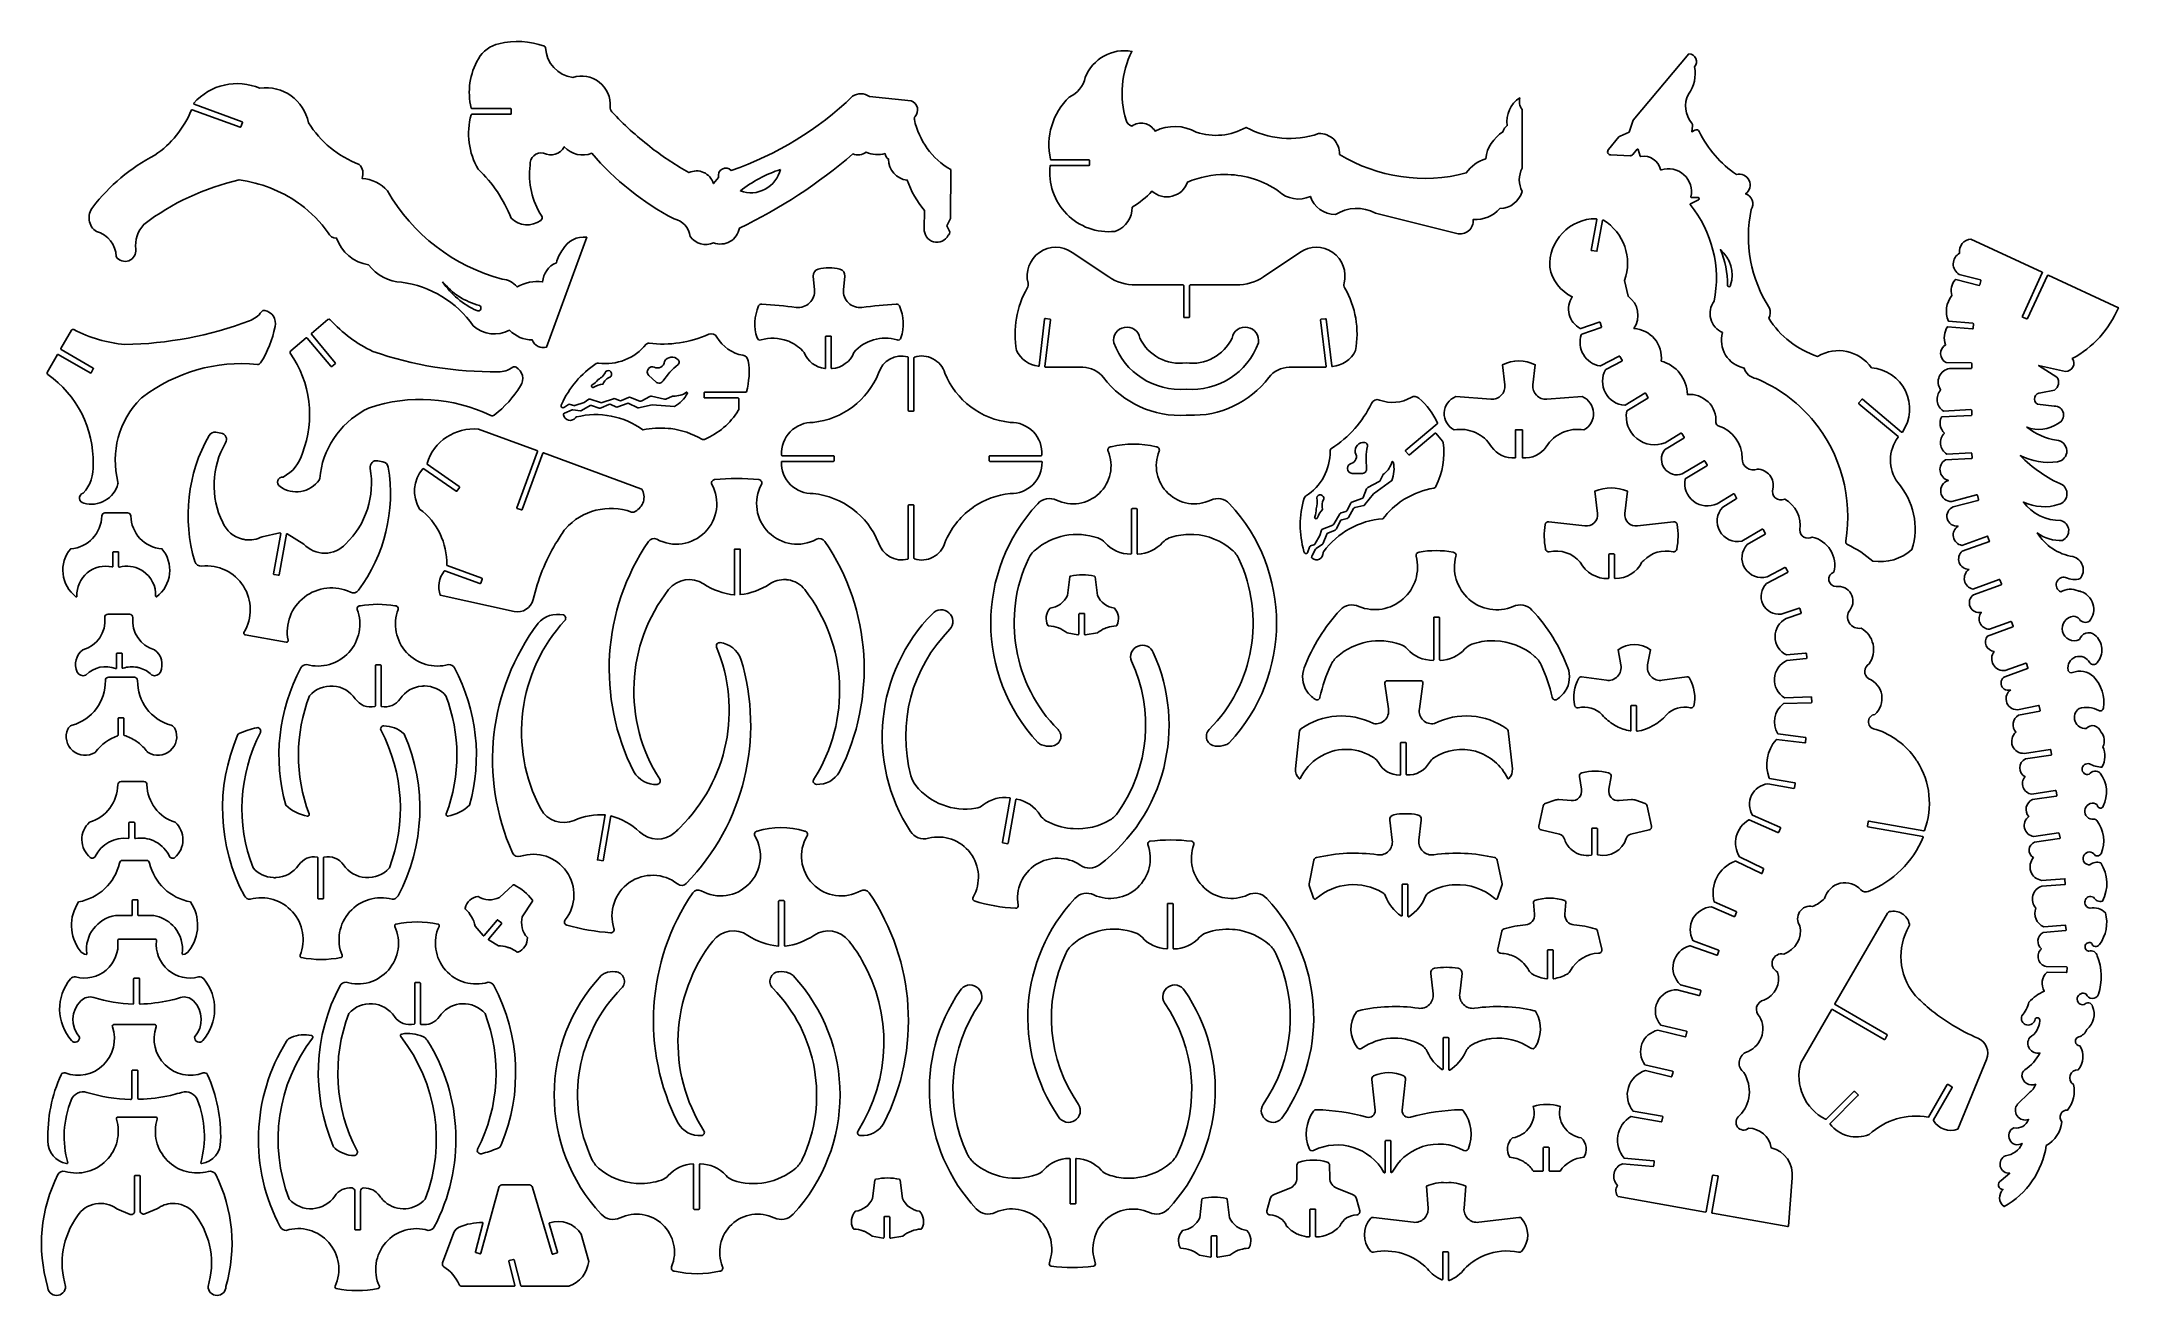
# Model space of a CAD drawing. Extents: x 0 to 1103, y 0 to 666.
import ezdxf

# ---------------------------------------------------------------- set-up
doc = ezdxf.new("R2010")
doc.units = 0
doc.layers.add('DEFAULT_LAYER', color=1, linetype='CONTINUOUS')
doc.layers.add('WHITE', color=1, linetype='CONTINUOUS')

msp = doc.modelspace()

# ---------------------------------------------------------------- linework, layer by layer
at = {"layer": 'DEFAULT_LAYER'}
msp.add_lwpolyline([(1045.7, 321.7, -0.131945), (1043.8, 321.6, -0.207851), (1041.2, 323.2, -0.207851), (1040.7, 326.3, -0.207851), (1042.6, 328.7), (1054.7, 333, 0.414213), (1054.9, 333.5), (1054.1, 335.7, 0.414213), (1053.7, 335.9), (1042.8, 332, -0.298768), (1036.5, 335.1, -0.298768), (1036.9, 342.1, -0.270168), (1032.7, 345.2, -0.270168), (1033.4, 350.3), (1046.8, 355.2, 0.414214), (1047, 355.6), (1046.2, 357.8, 0.414214), (1045.8, 358), (1034.5, 353.9, -0.287446), (1029.5, 357.1, -0.287446), (1030.1, 362.9, -0.356187), (1024.2, 365.8, -0.356187), (1025.9, 372.2), (1040.6, 377.5, 0.414213), (1040.8, 378), (1040, 380.2, 0.414213), (1039.6, 380.4), (1025.6, 375.3, -0.297871), (1021.2, 379.8, -0.297871), (1023.5, 385.7, -0.311865), (1018.4, 389.3, -0.311865), (1020, 395.4), (1034.4, 400.5), (1033.4, 403.4), (1019.8, 398.5, -0.312669), (1015.3, 402.9, -0.312669), (1017.8, 408.7, -0.378365), (1012, 412.7, -0.378365), (1015.2, 418.9), (1028.3, 422.4, 0.414213), (1028.6, 422.8), (1028, 425.1, 0.414213), (1027.6, 425.3), (1014.4, 421.8, -0.374098), (1008.6, 426.6, -0.374098), (1012.6, 433, -0.301881), (1008.2, 438, -0.301881), (1011.1, 443.9), (1024.8, 444.6, 0.414213), (1025.2, 444.9), (1025.1, 447.2, 0.414213), (1024.7, 447.6), (1011.8, 447, -0.234955), (1008.4, 452.2, -0.234955), (1010.5, 458.1, -0.320481), (1008.9, 466.6, -0.276984), (1009.2, 466.8), (1024.7, 467.5, 0.414214), (1025.1, 467.9), (1025, 470.2, 0.414214), (1024.6, 470.6), (1010, 469.8, -0.218415), (1006.7, 475.1, -0.218415), (1008.5, 481.1, -0.258316), (1007.8, 488.2, -0.258316), (1013.3, 492.5), (1024.7, 492.5, 0.414214), (1025, 492.8), (1025, 495.1, 0.414213), (1024.7, 495.5), (1011.4, 495.6, -0.273219), (1008.5, 500.2, -0.273219), (1011.1, 505, -0.225791), (1012.1, 514.6), (1025.4, 513.5, 0.414213), (1025.7, 513.8), (1025.9, 516.1, 0.414213), (1025.6, 516.5), (1012.6, 517.6, -0.275385), (1014.5, 531.2, -0.253604), (1016.2, 539.6, -0.287261), (1016.6, 539.7), (1028.9, 536.6, 0.414213), (1029.3, 536.9), (1029.9, 539.1, 0.414213), (1029.7, 539.5), (1018.4, 542.4, -0.267295), (1015.2, 548.1, -0.267295), (1018.6, 553.7, -0.210846), (1019.9, 558.8, -0.210846), (1024.6, 561.2), (1062.4, 543.6, -0.414214), (1062.5, 543.2), (1051.9, 520.3, 0.414213), (1052, 519.8), (1054.2, 518.9, 0.414214), (1054.6, 519), (1065.3, 541.9, -0.414214), (1065.7, 542.1), (1102.9, 524.7, -0.172535), (1078.4, 497.7, -0.289471), (1078.8, 493.2, -0.289471), (1074.8, 490.9), (1060.5, 494.1), (1070.2, 487.9, -0.210416), (1071.1, 484.2, -0.210416), (1068.9, 481), (1061.7, 479.6, 0.330413), (1058.5, 477.2, 0.330413), (1059.9, 473.5), (1068.8, 472.5, -0.366468), (1073.7, 468.7, -0.366468), (1070.9, 463.3, -0.24855), (1054.2, 461.3, 0.121357), (1070.1, 454.3, -0.388161), (1075.5, 448.8, -0.388161), (1070.6, 442.9, -0.153389), (1050.8, 446.2, 0.099169), (1073.3, 430.6, -0.279177), (1075.5, 424.8, -0.279177), (1071.4, 420.3, -0.195905), (1052.5, 421.5, 0.242532), (1072.4, 411.7, -0.310948), (1076.5, 406.7, -0.310948), (1073.2, 401.1, -0.174883), (1059.8, 405.1, 0.21519), (1078.8, 392.5, -0.255653), (1083.9, 387.7, -0.255653), (1082.6, 380.8, -0.211111), (1074.9, 381.5, 0.384862), (1070.1, 378.8, 0.384862), (1072.3, 373.8, -0.238418), (1081.5, 374.3), (1081.7, 374.3), (1081.8, 374.2), (1082, 374.2), (1082.2, 374.2), (1082.5, 374.1), (1082.7, 374.1), (1082.8, 374, -0.253331), (1089.4, 367.4, -0.253331), (1087.5, 358.3, -0.203973), (1084.7, 357.6, -0.203973), (1082.2, 359.2, 0.272999), (1079.1, 360.8, 0.220726), (1074.3, 358.1, 0.220726), (1073.3, 352.7, 0.220726), (1076.7, 348.5, 0.220726), (1082.2, 348.4, -0.241168), (1085.6, 351.8, -0.241168), (1090.3, 351, -0.201812), (1094.1, 343.8, -0.201812), (1091.6, 336.1, -0.216911), (1089.7, 335.2, -0.216911), (1087.7, 336.1, 0.378262), (1080.2, 339.2, 0.378262), (1076.2, 332.2, 0.221316), (1077.1, 331, 0.221316), (1078.5, 330.9, -0.286581), (1089.7, 328.8, -0.2294), (1095, 312.1, -0.243155), (1094.1, 310.8, -0.243155), (1092.5, 310.8, 0.198673), (1082, 311.8, 0.337608), (1079.9, 305, 0.337608), (1085.8, 301.2, -0.272257), (1090.2, 302.6, -0.272257), (1093.6, 299.4, -0.301798), (1094.7, 291.5, -0.240923), (1094.2, 280.7, -0.123462), (1087.5, 282.4, 0.241608), (1084.9, 282, 0.241608), (1083.6, 279.7, 0.241608), (1084.8, 277.3, 0.241608), (1087.4, 276.9, -0.210146), (1090.2, 278.5, -0.210146), (1093.3, 277.5, -0.274501), (1094.9, 259.9, -0.314429), (1093.3, 258.9, -0.314429), (1091.8, 260.1, 0.232246), (1090.8, 261.2, 0.231263), (1087.1, 260.9, 0.231263), (1085.1, 257.7, 0.231263), (1086.3, 254.2, 0.231263), (1089.8, 253, -0.266591), (1091.4, 252.4, -0.271118), (1093.7, 234.7, -0.28618), (1091.8, 233.5, -0.28618), (1089.8, 234.7, 0.253349), (1086.7, 235.5, 0.253349), (1084.3, 233.3, 0.253349), (1084.8, 230.1, 0.253349), (1087.8, 228.8, -0.269541), (1093.5, 229.8, -0.269727), (1094.5, 209.5, -0.347463), (1089.6, 211.6, 0.224056), (1086.9, 211.7, 0.224056), (1085.2, 209.7, 0.224056), (1085.6, 207.1, 0.224056), (1087.9, 205.7, -0.261953), (1096, 203.3, -0.23216), (1092.8, 186.4, -0.310562), (1090.5, 185.4, -0.310562), (1088.8, 187.1, 0.225104), (1086.8, 187.4, 0.225104), (1085.3, 186.1, 0.225104), (1085.5, 184.1, 0.225104), (1087.1, 182.9, -0.212411), (1090, 182.7, -0.212411), (1091.7, 180.4, -0.170534), (1092.3, 160, -0.317791), (1089, 157.8, -0.317791), (1085.8, 160.1, 0.251617), (1082.9, 160.3, 0.251617), (1081.1, 158.1, 0.251617), (1081.9, 155.3, 0.251617), (1084.8, 154.5, -0.288896), (1087.2, 155.5, -0.288896), (1089.2, 153.6, -0.324985), (1086.2, 141.3, -0.229392), (1081.9, 137.4, 0.374248), (1080.1, 134.8, 0.374248), (1082.5, 132.6, -0.322638), (1081.6, 119.9, 0.345217), (1077.3, 117, 0.345217), (1079, 112.1, -0.246371), (1075.9, 98.5, 0.30449), (1072.3, 96.4, 0.30449), (1072.9, 92.2, -0.237402), (1064.6, 79.6, -0.23057), (1042.2, 47.2, -0.226169), (1039.8, 51.7, -0.226169), (1041.7, 56.3, -0.368), (1039.2, 58.2, -0.368), (1040.7, 61), (1045.2, 64.9, -0.362462), (1040.2, 68.6, -0.362462), (1042.9, 74.2, 0.27031), (1051.8, 80.8, -0.206526), (1048.1, 80.2, -0.206526), (1045.2, 82.6, -0.206526), (1044.9, 86.3, -0.206526), (1047.4, 89.1, 0.372698), (1055.2, 93.5, -0.339893), (1049.1, 95.4, -0.339893), (1049.4, 101.7), (1055.5, 107.7, 0.173813), (1059, 112.2, -0.238052), (1054.2, 112.6, -0.238052), (1051.7, 116.7, -0.267751), (1053.2, 119.8, 0.123784), (1061.2, 128.8, -0.308254), (1055.7, 131.1, -0.308254), (1055.8, 137.1, 0.261134), (1061.1, 145.9, 0.404573), (1060.3, 147.5, 0.404573), (1058.7, 146.8, -0.213561), (1057.1, 144.3, -0.213561), (1054.2, 143.7, -0.213561), (1051.8, 145.6, -0.213561), (1051.6, 148.6, 0.127697), (1055.4, 155.9, -0.099667), (1063.5, 161.6, -0.341503), (1065, 171.8), (1075.3, 171.5, 0.414214), (1075.6, 171.8), (1075.7, 174.2, 0.414213), (1075.4, 174.5), (1064.5, 174.8, -0.282789), (1060.4, 178.7, -0.282789), (1062, 184.1, -0.23516), (1060.2, 188.7, -0.23516), (1062.9, 192.9), (1074.8, 193.8, 0.414214), (1075.1, 194.2), (1074.9, 196.5, 0.414214), (1074.6, 196.8), (1063.3, 195.9, -0.412354), (1059.1, 205.8, -0.25238), (1057.5, 212.5, -0.25238), (1062.3, 217.5), (1074.7, 218.4), (1074.5, 221.4), (1062.1, 220.5, -0.27389), (1056.4, 225.3, -0.27389), (1057.8, 232.6, -0.29279), (1055.5, 236.9, -0.29279), (1058.4, 240.8), (1071.6, 242.7, 0.414213), (1071.9, 243.1), (1071.5, 245.4, 0.414213), (1071.1, 245.7), (1058, 243.8, -0.299785), (1053.1, 248.2, -0.299785), (1055.3, 254.4, -0.238345), (1054, 259.4, -0.238345), (1057.3, 263.4), (1069.9, 265.3, 0.414213), (1070.2, 265.7), (1069.8, 268, 0.414214), (1069.4, 268.3), (1056.9, 266.4, -0.287102), (1052.3, 269.9, -0.287102), (1053.4, 275.5, -0.286592), (1050.5, 280.3, -0.286592), (1053.5, 285), (1067.1, 287, 0.414214), (1067.4, 287.4), (1067.1, 289.7, 0.414213), (1066.7, 290), (1053, 288, -0.324803), (1046.7, 291.9, -0.324803), (1048.5, 299.2, -0.218508), (1047.1, 304, -0.218508), (1049.8, 308.3), (1061.1, 310.4, 0.414214), (1061.3, 310.8), (1060.9, 313.1, 0.414214), (1060.5, 313.4), (1049.3, 311.2, -0.363538), (1043.4, 315.7, -0.309062), (1045.7, 321.7)], format="xyb", close=True, dxfattribs=at)
at = {"layer": 'WHITE'}
for points in [[(324.2, 609.4, 0.035068), (343.8, 596.5, -0.22179), (351.6, 596.6, -0.22179), (356.8, 590.7), (359.5, 593.9, -0.334085), (361.5, 598.4, -0.334085), (366.3, 597.7, 0.110758), (430.7, 637.1, -0.31038), (439.6, 636.9), (461.8, 634.7, -0.248908), (465.1, 631, -0.248908), (463.9, 626.3, 0.241856), (463.5, 624.7, 0.209992), (482.8, 598.1), (482.7, 572.1), (480.8, 568.2), (482.1, 565.4, -0.378399), (481.5, 563.2, -0.35905), (473.7, 559.7, -0.35905), (468.8, 566.8), (468.9, 576.4, -0.094867), (459.7, 592.5, -0.389043), (449.8, 603.7, -0.261477), (448, 606.6, -0.157638), (437.9, 607.3, -0.236299), (430.9, 606.4, -0.065183), (370.6, 567, -0.221701), (365.6, 559.9, -0.221701), (356.9, 559.2, -0.351512), (344.5, 562.5, 0.322138), (335.9, 571.9, -0.094902), (292.2, 606.8, -0.313897), (277.6, 610.2, -0.399582), (266.6, 606.8, 0.238781), (261.4, 605.5, 0.238781), (259.4, 600.5, 0.174421), (265.6, 573.4, -0.397346), (265.1, 571.1, -0.366577), (249.4, 572.3, 0.107684), (231.9, 598.3, -0.200534), (228.1, 627.2, -0.338347), (228.5, 627.5), (249.1, 627.5, 0.414214), (249.4, 627.8), (249.4, 630.2, 0.414214), (249.1, 630.5), (228.6, 630.5, -0.343893), (228.2, 630.8, -0.197698), (232, 657, -0.203787), (242.9, 665, -0.146534), (267.1, 663.6, -0.304725), (267.7, 662.8, 0.36783), (282.1, 647.1, -0.249295), (296.2, 644.6, -0.249295), (302, 631.4, 0.207303), (302.9, 628.8, 0.040817), (323.1, 610.3), (324.2, 609.4)], [(628.7, 595.5, 0.101859), (608.6, 591.5, -0.25514), (600.5, 584, -0.25514), (589.7, 586.7, -0.079643), (579.1, 578.1, -0.313027), (570.8, 565.5, -0.070104), (569.9, 565.3, -0.229401), (544.4, 574.5, -0.229401), (535.7, 600.3), (556.1, 600.3, 0.414213), (556.5, 600.6), (556.5, 603, 0.414214), (556.1, 603.3), (536.2, 603.3, -0.352129), (535.8, 603.6, -0.259919), (545.7, 636.6, 0.245095), (554.3, 647.1, -0.35953), (579, 660.9, 0.193802), (576, 624.4, 0.289639), (579, 621.2, -0.207918), (585.7, 622.6, -0.207918), (591.3, 618.6, -0.245302), (613.2, 618, 0.212348), (639.7, 620.5, 0.209223), (678.2, 617.2, -0.210383), (686.2, 614.2, -0.210383), (689.2, 606.2, 0.204299), (756.6, 596.3, -0.167954), (766.9, 603.9, -0.227687), (776.1, 618.1, -0.212122), (778.4, 621.5, -0.301473), (785, 636.2, 0.219422), (786.2, 630.1), (786.2, 598.9, 0.229789), (786.2, 586.5, -0.331499), (774.5, 577.4, -0.229553), (760.3, 571.6, -0.243967), (757.8, 565.6, -0.243967), (751.5, 564.2), (708.4, 575, 0.272818), (687.1, 574.2, -0.320269), (673.8, 583.9, -0.309199), (656.9, 586.7, 0.142109), (630, 595.5), (629.3, 595.5), (628.7, 595.5)], [(939.9, 465.9, 0.115486), (910.6, 487.1, -0.285509), (904.1, 492.7, -0.20899), (894.3, 499.6, -0.20899), (892.7, 511.5, -0.227586), (886.4, 518.8, -0.227586), (888.2, 528.2, 0.224981), (875.5, 579.5, -0.231002), (875.5, 579.8, -0.231002), (875.6, 580), (879.9, 582, 0.307222), (880.2, 582.7, 0.307222), (879.7, 583.3), (876.2, 583.3, -0.228302), (876, 583.4, -0.228302), (875.9, 583.7, 0.270273), (872.2, 595.4, 0.270273), (860.2, 597.9, -0.211297), (859.9, 597.9, -0.211297), (859.7, 598.1, 0.396266), (849.3, 605.1, -0.376508), (849, 605.3), (847.9, 608.7, 0.275098), (847.7, 609, 0.275098), (847.3, 608.9), (845, 606.1, -0.232506), (843.6, 605.5), (833.3, 605.9, -0.285904), (831.8, 606.9, -0.285904), (832.1, 608.7), (837.7, 615.5, -0.116325), (838.4, 615.9), (843.1, 618), (845.2, 624.4), (874.8, 659.6, -0.291734), (878.5, 657.1, -0.291734), (877.8, 652.7, -0.211468), (874.6, 638.2, 0.301594), (876.4, 622.7, -0.218708), (876.8, 621.3), (876.3, 618.2), (878, 619.1, -0.413), (880.3, 618.3, 0.131413), (900.1, 595.5, -0.363972), (906.8, 592.4, -0.363972), (904.9, 585.3, -0.228643), (908.4, 581.8, -0.228643), (907.9, 576.9, 0.196282), (917.6, 524.5, -0.228684), (917.2, 519.2, 0.176384), (943.2, 498.9, -0.392376), (971.8, 492.8, -0.26477), (989.8, 480.5, -0.26477), (988.3, 458.7, -0.213657), (988.1, 458.6, -0.213657), (987.8, 458.7), (967.1, 476.1, 0.414214), (966.6, 476), (965.1, 474.2, 0.414213), (965.1, 473.7), (985.9, 456.3, -0.397154), (985.9, 455.9, 0.326894), (985.7, 431.9, -0.261637), (993.3, 396.2, -0.220266), (972.5, 390.1, 0.068871), (959, 398.9, -0.33494), (958.1, 400.8, 0.219015), (940.8, 464.8), (939.9, 465.9)], [(136.4, 580.3, 0.122467), (105, 592.6, 0.106576), (54.3, 569, 0.209552), (50, 555.8, -0.348626), (46.4, 549.7, -0.348626), (39.6, 551.9, 0.335833), (29.2, 565.2, -0.215144), (25.3, 571.2, -0.215144), (27.2, 578.1, -0.112196), (60.2, 605.8, 0.146509), (79.6, 629.8, -0.402619), (80, 629.9), (105.5, 620.7, 0.414212), (105.9, 620.9), (106.7, 623.1, 0.414214), (106.5, 623.5), (81, 632.8, -0.248235), (80.8, 633, -0.248235), (80.8, 633.4, -0.322173), (116, 641.3, -0.402181), (141.7, 623, 0.164532), (168.7, 600.9, -0.297721), (170.2, 593.4, -0.202516), (183.7, 586.8, 0.200075), (244.7, 539.9, -0.202155), (252.5, 535.8, -0.168805), (266.1, 538.4, -0.290936), (273.4, 548.6, -0.092842), (276.8, 555.7, -0.302265), (289.5, 562.2), (268.2, 503.8, -0.391308), (260.6, 507.6, -0.203158), (248.5, 512.8, -0.318334), (229.3, 515.1, 0.207732), (191.2, 538.3, -0.222514), (173.7, 547.5, -0.278336), (156.7, 561.7, -0.326763), (152.3, 564.6, 0.075443), (137.5, 579.5), (136.4, 580.3)], [(392.4, 598.2, 0.087136), (371.1, 586.8, 0.216196), (384.3, 587.7, 0.216196), (392.4, 598.2)], [(996, 283.8, -0.236698), (999.9, 247, -0.360998), (999.5, 246.8), (970.4, 252, 0.414213), (970, 251.7), (969.6, 249.4, 0.414213), (969.9, 249), (999, 243.9, -0.227837), (999.2, 243.7, -0.227837), (999.2, 243.4, -0.201088), (970.1, 214.6, -0.314274), (966.2, 215.5, 0.274008), (955.2, 219, 0.274008), (946.9, 210.9, -0.083865), (940.5, 206.6, 0.31197), (933.6, 203.8, 0.31197), (933.8, 196.4, -0.379985), (925.2, 181.4, 0.380057), (919.3, 178.1, 0.380057), (921.9, 171.8, -0.38938), (914.7, 156.9, 0.285524), (910.8, 153.3, 0.285524), (912.4, 148.2, -0.227841), (913.2, 136.8, -0.227841), (904.9, 129.1, 0.256997), (901.5, 124, 0.256997), (904, 118.4, -0.350239), (901.6, 95.4, 0.203342), (899.9, 92.6, 0.203342), (900.7, 89.5, 0.203342), (903.4, 87.9, 0.203342), (906.5, 88.8, -0.37512), (918.5, 78.5, -0.375227), (929.7, 62.5), (927.7, 36.9, -0.211529), (927.6, 36.7, -0.211529), (927.3, 36.6), (887.3, 43.7, -0.414213), (887, 44.1), (890.4, 63.2, 0.414213), (890.1, 63.6), (887.8, 64, 0.414213), (887.4, 63.8), (884, 44.6, -0.414213), (883.6, 44.3), (837.2, 52.5, -0.324795), (836.9, 58.5, -0.254672), (835.1, 65, -0.254672), (839.6, 70), (855.8, 68.6, 0.414213), (856.2, 68.9), (856.4, 71.3, 0.414213), (856.1, 71.6), (840.4, 73, -0.222094), (837.1, 84.9, -0.222094), (844, 95.1), (860.1, 92.3, 0.414214), (860.5, 92.6), (860.9, 94.9, 0.414214), (860.6, 95.3), (845.2, 98, -0.252001), (842.7, 110.5, -0.252001), (851.8, 119.5), (865.4, 116.2, 0.414214), (865.8, 116.5), (866.4, 118.7, 0.414213), (866.1, 119.2), (851.5, 122.6, -0.257848), (849.9, 133.7, -0.257848), (858.4, 140.9), (872.8, 137.4, 0.414214), (873.2, 137.7), (873.8, 140, 0.414213), (873.5, 140.4), (859.9, 143.6, -0.297906), (858.1, 155.9, -0.297906), (868.6, 162.4), (880.1, 159.3, 0.414213), (880.6, 159.5), (881.2, 161.8, 0.414213), (880.9, 162.2), (870.3, 165.1, -0.271142), (866.7, 176.9, -0.271142), (875.3, 185.8, -0.158535), (875.5, 185.8), (889.6, 180.7, 0.414213), (890, 180.9), (890.8, 183.1, 0.414213), (890.6, 183.5), (877.2, 188.4, -0.182347), (877, 188.6, -0.257723), (877, 200.2, -0.257723), (886.9, 206.4), (898.7, 201.3, 0.414213), (899.2, 201.4), (900.1, 203.6, 0.414213), (899.9, 204), (888.3, 209.1, -0.39251), (899.4, 230.7, -0.203073), (899.7, 230.7), (913.3, 224.1, 0.213742), (913.6, 224.1, 0.213742), (913.8, 224.3), (914.5, 226.5, 0.381264), (914.4, 226.9), (901.7, 233.1, -0.202866), (900, 243.9, -0.202866), (906.6, 252.6, -0.237869), (906.9, 252.6), (922, 246, 0.414213), (922.5, 246.2), (923.4, 248.3, 0.414214), (923.2, 248.8), (908.6, 255.1, -0.255624), (908.1, 265.7, -0.255624), (916.7, 271.8), (930.5, 269.4, 0.414214), (930.9, 269.7), (931.3, 272, 0.414214), (931, 272.4), (917.7, 274.7, -0.265321), (917.5, 274.9, -0.277404), (921.1, 295.2, -0.247362), (921.4, 295.3), (936.4, 293.5, 0.414214), (936.8, 293.8), (937, 296.1, 0.414214), (936.7, 296.5), (922.2, 298.3, -0.232205), (922, 298.4, -0.377599), (924.9, 314.3, -0.158445), (925.1, 314.4), (939.8, 314.9, 0.414214), (940.1, 315.3), (940, 317.6, 0.414213), (939.7, 318), (925.8, 317.4, -0.146241), (925.6, 317.5, -0.27911), (920.2, 327.8, -0.27911), (926.9, 337.3), (937.1, 338.3, 0.414213), (937.4, 338.7), (937.2, 341, 0.414214), (936.8, 341.3), (926.6, 340.3, -0.281228), (920.6, 349.9, -0.281228), (926.4, 359.6), (934.2, 362.3, 0.414213), (934.4, 362.7), (933.7, 364.9, 0.414213), (933.3, 365.1), (923.8, 361.9, -0.317249), (914.1, 367.3, -0.317249), (916, 378.2), (927.2, 384.1, 0.414214), (927.3, 384.6), (926.2, 386.7, 0.414213), (925.8, 386.8), (916.3, 381.8, -0.336977), (904.5, 386.4, -0.336977), (905.8, 398.9), (915.3, 404.5, 0.414213), (915.4, 405), (914.2, 407, 0.414214), (913.8, 407.1), (902.9, 400.8, -0.330579), (891.2, 406, -0.330579), (892.8, 418.8), (900, 423.2, 0.414214), (900.1, 423.6), (899, 425.6, 0.414213), (898.5, 425.8), (889.8, 420.6, -0.28225), (877.3, 421.9, -0.28225), (872.8, 433.7, -0.213739), (872.9, 433.9), (884.4, 440.8, 0.414213), (884.5, 441.3), (883.3, 443.3, 0.414213), (882.9, 443.4), (871.3, 436.4, -0.324753), (861.9, 439.3, -0.324753), (861.8, 449.1, -0.102596), (861.9, 449.2), (872.2, 455.5, 0.414213), (872.3, 455.9), (871.1, 457.9, 0.414213), (870.6, 458), (862.3, 453, -0.272288), (847.1, 455.3, -0.272288), (841.8, 469.8, -0.213858), (841.9, 470), (853, 476.7, 0.414213), (853.1, 477.2), (851.9, 479.2, 0.414213), (851.4, 479.3), (841, 473, -0.152422), (840.8, 472.9, -0.259996), (830.5, 479.5, -0.259996), (830.6, 491.8, -0.142678), (830.7, 491.9), (839.2, 496.3, 0.414213), (839.3, 496.8), (838.2, 498.9, 0.414213), (837.8, 499), (827.8, 493.8, -0.16228), (827.6, 493.8, -0.22162), (818.8, 499.8, -0.22162), (817.7, 510.4, -0.229835), (817.9, 510.6), (828.2, 514.2, 0.414214), (828.4, 514.6), (827.7, 516.9, 0.414214), (827.2, 517.1), (817.4, 513.7, -0.20844), (817.1, 513.7, -0.213074), (811.3, 521.2, -0.213074), (812.9, 530.6, -0.245922), (800.9, 546.2, -0.206409), (807.7, 564.4, -0.206409), (825.5, 572, -0.221065), (825.8, 571.8, -0.221065), (825.9, 571.6), (823, 555.2), (826, 554.7), (828.9, 571, -0.248018), (829.1, 571.3, -0.248018), (829.4, 571.3, -0.355213), (840.7, 539.2), (842.5, 530.8, -0.410719), (845.6, 513.7, -0.205128), (856.6, 508.2, -0.205128), (860.1, 496.4, -0.334112), (874, 478.6, -0.219968), (885, 474.7, -0.219968), (889.2, 463.8, 0.346698), (890.4, 462, -0.329026), (903.1, 444.7, 0.252222), (905.6, 439.6, 0.252222), (911.2, 439, -0.226266), (917.8, 435.7, -0.226266), (919.4, 428.5, 0.303718), (920.7, 423.7, 0.303718), (925.7, 423.1, -0.313103), (933.7, 406.7, 0.274202), (935.9, 402.9, 0.274202), (940.3, 402.9, -0.204627), (950, 396, -0.204627), (951.8, 384.3, 0.365346), (949.2, 379.9, 0.365346), (953.1, 376.6, -0.303236), (960.9, 372.9, -0.303236), (960.4, 364.3, 0.313244), (960, 357.3, 0.313244), (966.3, 354.5, -0.208916), (972.6, 346, -0.208916), (970.6, 335.6, 0.26458), (968.2, 331.7, 0.26458), (970.3, 327.6, -0.258737), (977.2, 319.1, -0.258737), (973.6, 308.7, 0.398439), (970.2, 304.4, 0.398439), (974.3, 300.7, -0.163164), (995.2, 285), (995.6, 284.4), (996, 283.8)], [(607.8, 467.6, -0.250082), (563.9, 487.6, 0.232779), (553, 493.1), (533.2, 493.1, -0.213827), (532.9, 493.2, -0.213827), (532.8, 493.5), (535.8, 518.3, 0.414214), (535.4, 518.7), (533.1, 519, 0.414213), (532.7, 518.7), (529.8, 493.9, -0.415792), (529.4, 493.6, -0.257923), (517.8, 502, -0.177079), (523.5, 535.2, 0.195897), (523.9, 537.8, -0.313747), (529.9, 554.1, -0.313747), (547.3, 554.1), (566.7, 541.1, 0.148069), (581.1, 536.8), (606.2, 536.8, -0.414214), (606.6, 536.4), (606.6, 519.8, 0.414214), (606.9, 519.5), (609.3, 519.5, 0.414214), (609.6, 519.8), (609.6, 536.4, -0.414214), (610, 536.8), (634.5, 536.8, 0.148069), (648.9, 541.1), (668.3, 554.1, -0.313747), (685.7, 554.1, -0.313747), (691.7, 537.8, 0.195897), (692.1, 535.2, -0.177079), (697.8, 502, -0.269049), (685.5, 493.5, -0.403642), (685.2, 493.8), (682.2, 518.6, 0.414214), (681.9, 518.9), (679.5, 518.6, 0.414213), (679.2, 518.3), (682.2, 493.5, -0.213827), (682.1, 493.2, -0.213827), (681.8, 493.1), (662.6, 493.1, 0.232779), (651.7, 487.6, -0.242915), (609.2, 467.6), (608.8, 467.6), (608.5, 467.6), (608.1, 467.6), (608, 467.6), (607.8, 467.6)], [(895.3, 536.8, 0.207153), (895.5, 536.2, 0.207153), (896.1, 535.9, 0.207153), (896.8, 536.2, 0.207153), (897, 536.8, 0.292011), (891.6, 555.6, -0.105398), (895.3, 536.8)], [(396.1, 507.1, 0.163908), (382.1, 507.6, -0.406108), (380, 508.7, -0.185658), (380.8, 525.7, -0.318899), (382.5, 526.7, -0.01204), (400.8, 524.9, 0.227262), (407.9, 527.3, 0.227262), (410.5, 534.3), (409.8, 541.5, -0.368481), (412.4, 545.2, -0.126437), (424, 545.2, -0.368481), (426.6, 541.5), (425.9, 534.3, 0.227262), (428.5, 527.3, 0.227262), (435.6, 524.9, -0.01204), (453.9, 526.7, -0.3189), (455.6, 525.7, -0.185658), (456.4, 508.7, -0.406108), (454.3, 507.6, 0.295396), (431.4, 501, -0.289666), (419.8, 492.4, -0.208617), (419.5, 492.5, -0.208617), (419.4, 492.7), (419.4, 509.3, 0.414214), (419.1, 509.7), (416.7, 509.7, 0.414213), (416.4, 509.3), (416.4, 492.8, -0.214649), (416.3, 492.5, -0.214649), (416, 492.4, -0.27719), (405, 501, 0.109381), (397.4, 506.6), (396.8, 506.9), (396.1, 507.1)], [(213, 538.5, 0.158234), (232.6, 525.9, -0.414214), (233.2, 523.9, -0.414214), (231.2, 523.2, -0.141861), (213, 538.5)], [(52.6, 476.4, 0.264955), (40.6, 432.1, -0.129833), (40.6, 431.2, -0.41961), (22.4, 420.9, -0.35146), (20.1, 423.4, -0.35146), (22.1, 426.2, 0.212894), (27.4, 441.6, 0.250493), (3.3, 489.3, -0.388454), (3, 490.4), (8.4, 499.8, -0.414214), (8.9, 499.9), (25.9, 490.1, 0.414213), (26.4, 490.2), (27.5, 492.2, 0.414214), (27.4, 492.7), (10.4, 502.5, -0.414213), (10.3, 503), (15.9, 512.8, -0.401532), (17.1, 513.1, 0.097556), (44.2, 505.2, 0.086501), (110.4, 517.8, 0.15949), (116.8, 522.6, -0.28837), (118.5, 523.3, -0.210762), (123.1, 520.2, -0.210762), (124, 514.7, -0.093894), (116.3, 495.4, -0.282479), (114.6, 494.6, 0.190359), (53.7, 477.2), (53.4, 477), (53.1, 476.8), (52.9, 476.6), (52.7, 476.5), (52.6, 476.4)], [(171.7, 470.4, 0.249701), (147.7, 434, -0.129833), (147.4, 433.2, -0.41961), (126.7, 429.7, -0.35146), (125.5, 432.9, -0.35146), (128.3, 434.8, 0.212894), (138.5, 447.5, 0.250493), (132.1, 500.6, -0.388454), (132.3, 501.8), (140.6, 508.7, -0.414213), (141, 508.6), (153.7, 493.6, 0.414214), (154.2, 493.5), (155.9, 495, 0.414213), (156, 495.5), (143.4, 510.6, -0.414213), (143.4, 511.1), (152.1, 518.4, -0.401532), (153.3, 518.3, 0.097556), (176, 501.5, 0.086501), (242.5, 490.7, 0.15949), (250.2, 493.1, -0.28837), (252, 493.1, -0.210762), (255.4, 488.7, -0.210762), (254.3, 483.2, -0.093894), (240.4, 467.7, -0.282479), (238.6, 467.5, 0.194516), (174.1, 471.6, 0.006657), (173, 471), (172.3, 470.7), (171.7, 470.4)], [(332.7, 460.6, 0.07846), (319.4, 459.8, 0.220684), (284.1, 466.7, 0.172856), (283.6, 466.3, -0.296307), (279.9, 465, -0.296307), (277.2, 467.8, -0.356075), (277.7, 468.8), (281.7, 470.4, -0.127039), (282.1, 470.5), (286.3, 470, 0.154589), (286.8, 470.1), (291.4, 472.7, -0.204981), (292.1, 472.7), (296.2, 471.4, 0.184226), (297.1, 471.5), (301.3, 473.4, -0.225327), (302.4, 473.4), (305, 472, 0.212263), (306, 472), (311, 473.9, -0.212263), (311.9, 473.9), (316.3, 471.7, 0.168484), (317.1, 471.6), (324.2, 473.1), (336.1, 472.3, 0.159681), (343, 479.3, 0.342585), (342.9, 479.7, 0.342585), (342.5, 479.8, -0.163297), (335.6, 477.8, 0.105142), (335.1, 477.7), (331.5, 476.2, -0.149208), (330.8, 476.2), (324, 477.7, 0.180602), (323.1, 477.5), (318.8, 475.2, -0.220084), (317.8, 475.1), (312.7, 477.1, 0.200116), (311.7, 477.1), (307.9, 475.4, -0.209942), (307, 475.4), (304.6, 476.4, 0.186351), (303.7, 476.4), (297.7, 474.3, -0.164924), (296.9, 474.3), (291.3, 476.2, 0.231443), (290.6, 476.1), (288.1, 474.4), (283.2, 472.7, -0.18474), (282.6, 472.7), (280.7, 473.4, 0.24172), (279.9, 473.3), (277.7, 471.9, -0.414214), (276.2, 471.9, -0.414214), (276.2, 473.4, -0.141612), (294.6, 495.1, -0.181922), (295.8, 495.3, 0.260734), (321.1, 505.3, -0.257919), (322.6, 505.9, 0.137135), (354.3, 510.6, -0.38905), (358.7, 509.1, 0.229148), (372.5, 499.5, -0.32375), (375.3, 496.6, -0.107863), (374.3, 480, -0.336023), (374, 479.8), (352.1, 479.8, 0.414214), (351.8, 479.4), (351.8, 477.1, 0.414214), (352.1, 476.8), (369.9, 476.8, -0.414214), (370.3, 476.4), (370.3, 471.1, -0.139085), (370, 470.1, -0.155391), (352.1, 454.8, -0.237814), (350.6, 454.9, 0.102652), (334.1, 460.5), (333.4, 460.6), (332.7, 460.6)], [(583.3, 508.6, 0.325583), (607.8, 495.4, 0.325583), (632.2, 508.6, -0.414214), (640.5, 514.3, -0.414214), (646.2, 506.1, -0.339917), (607.8, 481.5, -0.339917), (569.4, 506.1, -0.414214), (575.1, 514.3, -0.414214), (583.3, 508.6)], [(325.4, 493.1, 0.336018), (322.4, 492.4), (322.3, 492.3, 0.407146), (322.5, 488.7), (326.2, 485.4, 0.218386), (328.3, 484.7, 0.218386), (330.1, 485.9, -0.077983), (338, 494.5, 0.211514), (338.6, 495.7, 0.211514), (338.1, 497.1, 0.233597), (334.2, 498.4, 0.233597), (330.8, 496.2, -0.244122), (328.9, 493.2, -0.244122), (325.4, 493.1)], [(493.9, 418.1, 0.139365), (479.7, 399.9, -0.201854), (473.4, 392.2, -0.201854), (463.6, 391.3, -0.325909), (463.3, 391.7), (463.3, 419.6, 0.414214), (463, 420), (460.6, 420, 0.414214), (460.3, 419.6), (460.3, 391.5, -0.340033), (460, 391.2, -0.405968), (444.5, 399.9, 0.276584), (409.8, 426, -0.207031), (397.8, 430.7, -0.207031), (392.9, 442.8, -0.406373), (393.3, 443.1), (420.5, 443.1, 0.414213), (420.9, 443.4), (420.9, 445.8, 0.414214), (420.5, 446.1), (393.3, 446.1, -0.395357), (393, 446.4, -0.211984), (397.6, 458.8, -0.211984), (409.8, 463.8, 0.276584), (444.5, 490, -0.405968), (460, 498.6, -0.340033), (460.3, 498.3), (460.3, 470.2, 0.414214), (460.6, 469.8), (463, 469.8, 0.414213), (463.3, 470.2), (463.3, 498.1, -0.325909), (463.6, 498.5, -0.201854), (473.4, 497.6, -0.201854), (479.7, 490, 0.276584), (514.4, 463.8, -0.211984), (526.7, 458.8, -0.211984), (531.2, 446.4, -0.395357), (530.9, 446.1), (503.7, 446.1, 0.414214), (503.3, 445.8), (503.3, 443.4, 0.414214), (503.7, 443.1), (530.9, 443.1, -0.406373), (531.3, 442.8, -0.207031), (526.4, 430.7, -0.207031), (514.4, 426, 0.123801), (495, 418.9), (494.5, 418.5), (493.9, 418.1)], [(750.1, 459.8, -0.287334), (744.9, 468.9, -0.287334), (751, 477.5), (769.7, 476.1, 0.223823), (775.2, 478.2, 0.223823), (777.1, 483.7), (775.9, 494.4, -0.245633), (793.2, 494.4), (792, 483.7, 0.223823), (793.9, 478.2, 0.223823), (799.4, 476.1), (818.2, 477.5, -0.287334), (824.2, 468.9, -0.287334), (819.1, 459.8, 0.309391), (799.1, 450.9, -0.273168), (786.4, 445), (786.4, 459.8), (782.7, 459.8), (782.7, 445, -0.273168), (770, 450.9, 0.309391), (750.1, 459.8)], [(292.4, 483.8, 0.414214), (292.2, 482.7, 0.414214), (293.3, 482.5, -0.104938), (298.1, 484.1, -0.217582), (302.1, 488, 0.414214), (302.3, 490.7, 0.414214), (299.7, 490.9, -0.169287), (295.6, 486.6, -0.115329), (292.4, 483.8)], [(723.1, 422.6, 0.086792), (712.3, 412.6, 0.220684), (680.8, 395.1, 0.172856), (680.6, 394.6, -0.296307), (678.6, 391.2, -0.296307), (674.8, 391.6, -0.356075), (674.5, 392.7), (676.5, 396.5, -0.127039), (676.8, 396.8), (680.3, 399.1, 0.154589), (680.6, 399.6), (682.5, 404.5, -0.204981), (683, 405), (687, 406.6, 0.184226), (687.6, 407.2), (689.7, 411.4, -0.225327), (690.5, 412), (693.3, 412.7, 0.212263), (694.1, 413.3), (696.7, 418, -0.212264), (697.5, 418.6), (702.2, 419.7, 0.168484), (702.8, 420.2), (707.3, 425.8), (717, 432.9, 0.159681), (717.8, 442.7, 0.342585), (717.4, 443, 0.342585), (717.1, 442.8, -0.163297), (713.1, 436.7, 0.105142), (712.7, 436.4), (710.9, 432.9, -0.149208), (710.4, 432.4), (704.3, 429.2, 0.180602), (703.7, 428.6), (701.9, 424, -0.220083), (701.2, 423.3), (695.9, 421.5, 0.200116), (695.3, 420.9), (693.4, 417.2, -0.209942), (692.7, 416.5), (690.2, 415.8, 0.186351), (689.5, 415.3), (686.2, 409.8, -0.164924), (685.7, 409.3), (680.2, 407.1, 0.231443), (679.7, 406.6), (678.8, 403.7), (676.2, 399.2, -0.18474), (675.7, 398.8), (673.8, 398.2, 0.24172), (673.3, 397.6), (672.5, 395.1, -0.414214), (671.4, 394.1, -0.414214), (670.4, 395.2, -0.141612), (670.5, 423.6, -0.181922), (671.3, 424.6, 0.260734), (684.3, 448.5, -0.257919), (685.1, 450, 0.137135), (706.3, 473.9, -0.38905), (710.6, 475.7, 0.229148), (727.4, 477.1, -0.32375), (731.4, 476.7, -0.107863), (741.3, 463.4, -0.336024), (741.2, 463), (724.5, 449, 0.414213), (724.4, 448.5), (725.9, 446.7, 0.414213), (726.4, 446.6), (740, 458.1, -0.414213), (740.5, 458), (744, 453.9, -0.139086), (744.3, 453.1, -0.155391), (740.5, 429.8, -0.237813), (739.3, 428.9, 0.094273), (724.3, 423.3), (723.7, 423), (723.1, 422.6)], [(108.2, 401.5, 0.153388), (117.1, 403.1), (126.6, 405.1, -0.248549), (126.9, 405, -0.248549), (127, 404.7), (123.2, 383.4, 0.414214), (123.5, 383), (125.8, 382.6, 0.414213), (126.2, 382.8), (130, 404.4, -0.248549), (130.2, 404.6, -0.248549), (130.5, 404.6), (139.3, 399.2, 0.210459), (150.4, 394.3, 0.210459), (161.5, 399.2, 0.250672), (174.5, 439.4, -0.245174), (175.5, 442.5, -0.245174), (178.5, 443.4), (181.3, 442.9, -0.317568), (184.1, 440.1, -0.204488), (168.3, 374.6, -0.359201), (164, 373.6, 0.283352), (139.6, 371, 0.283352), (130.9, 348.1, -0.246613), (130.7, 347.3, -0.246613), (129.9, 347.1), (108.1, 350.9, -0.246613), (107.5, 351.4, -0.246613), (107.5, 352.2, 0.283352), (107.2, 376.8, 0.283352), (85.1, 387.5, -0.359201), (81.4, 389.9, -0.204488), (89, 456.9, -0.317568), (92.6, 458.6), (95.3, 458.1, -0.245174), (97.9, 456.2, -0.245174), (97.7, 453, 0.250672), (96.2, 410.7, 0.244432), (106.8, 401.8), (107.2, 401.7), (107.5, 401.6), (107.9, 401.6), (108.2, 401.5)], [(273, 399.4, 0.076398), (261.1, 369.8, -0.410361), (250.9, 363.4), (211.7, 372, -0.249809), (213.8, 384.8, -0.32762), (214.2, 384.9), (232.8, 378.2, 0.414213), (233.2, 378.4), (234, 380.6, 0.414213), (233.8, 381), (215.4, 387.7, -0.322016), (215.2, 388, 0.242517), (200.8, 417.8, -0.328494), (202.5, 439.2, -0.383253), (203, 439.2), (220.1, 427.3, 0.414213), (220.6, 427.3), (221.9, 429.3, 0.414213), (221.8, 429.7), (204.8, 441.6, -0.325565), (204.7, 442, -0.356588), (232, 460.2), (263.1, 448.9, -0.414213), (263.3, 448.4), (252.4, 418.5, 0.414214), (252.6, 418.1), (254.8, 417.3, 0.414213), (255.3, 417.5), (266.2, 447.4, -0.415078), (266.6, 447.6), (318.2, 428.6, -0.203186), (319.2, 427.7, -0.203925), (319.3, 420.9, -0.203925), (314.5, 416.2, -0.182858), (313.3, 416.2, 0.305405), (278.2, 407.3, 0.0191), (273.8, 400.6), (273, 399.4)], [(608.9, 404.3, 0.075214), (598.9, 402.4, 0.127787), (595.3, 400, -0.204819), (582.1, 393.8, -0.20344), (581.9, 393.9, -0.20344), (581.8, 394.2), (581.8, 417.7, 0.414214), (581.4, 418), (579.1, 418, 0.414214), (578.8, 417.7), (578.8, 394.2, -0.414623), (578.4, 393.8, -0.213539), (564.7, 400, 0.127787), (561, 402.4, 0.268069), (527.6, 396, 0.105221), (524.1, 391.4, 0.314636), (539.8, 300.6, -0.293273), (541, 295.1, -0.293273), (536.5, 291.8, -0.102351), (531.1, 292.5, -0.12098), (529.1, 293.8, -0.393787), (529, 420.6, -0.327288), (539, 422.5, 0.310076), (561.7, 426.1, 0.310076), (566.4, 448.5, -0.250191), (566.6, 450.1, -0.250191), (568, 450.9, -0.115616), (591.9, 450.9, -0.250191), (593.3, 450.1, -0.250191), (593.5, 448.5, 0.310076), (598.3, 426.1, 0.310076), (620.9, 422.5, -0.327288), (630.9, 420.6, -0.393787), (630.9, 293.8, -0.12098), (628.8, 292.5, -0.102351), (623.4, 291.8, -0.293273), (618.9, 295.1, -0.293273), (620.1, 300.6, 0.314636), (635.8, 391.4, 0.105221), (632.3, 396, 0.166114), (611.9, 404.3), (611.2, 404.3), (610.4, 404.3), (609.7, 404.3), (608.9, 404.3)], [(695.5, 442, 0.244122), (698, 444.3, 0.244122), (697.6, 447.8, -0.233597), (698.8, 451.7, -0.233597), (702.6, 453.2, -0.211514), (703.8, 452.5, -0.211514), (704.1, 451.1, 0.077983), (703.7, 439.4, -0.218387), (703, 437.4, -0.218387), (701, 436.6), (696, 436.7, -0.407146), (693.5, 439.3), (693.5, 439.5, -0.336018), (695.5, 442)], [(395.1, 380.3, 0.160534), (386.7, 378, -0.12158), (371, 372.3), (371, 396.5), (368, 396.5), (368, 372.2, -0.125994), (351.6, 378, 0.393206), (333, 375, 0.317767), (328.3, 274.2, -0.266495), (328.4, 272.5, -0.266495), (326.9, 271.5, -0.280314), (314.5, 278.2, -0.272876), (322.3, 400.6, -0.384869), (326.8, 401.7, 0.331296), (352.3, 405.4, 0.331296), (356, 430.9, -0.249911), (356, 432.5, -0.249911), (357.4, 433.4, -0.052638), (381, 433.4, -0.249911), (382.3, 432.5, -0.249911), (382.3, 430.9, 0.331296), (386.1, 405.4, 0.331296), (411.5, 401.7, -0.384869), (416, 400.6, -0.272876), (423.8, 278.2, -0.280314), (411.5, 271.5, -0.266495), (410, 272.5, -0.266495), (410.1, 274.2, 0.317767), (405.3, 375, 0.192778), (396.5, 380.2), (396.1, 380.2), (395.8, 380.2), (395.4, 380.3), (395.1, 380.3)], [(676.1, 413.6, 0.414214), (676.6, 412.7, 0.414214), (677.6, 413.2, -0.104938), (680.3, 417.6, -0.217582), (680.9, 423.1, 0.414214), (679.3, 425.3, 0.414214), (677.2, 423.7, -0.169287), (676.8, 417.9, -0.115329), (676.1, 413.6)], [(849.9, 389.5, -0.27372), (835.7, 380.8, -0.419431), (835.4, 381.1), (835.4, 393.6, 0.414214), (835, 393.9), (832.7, 393.9, 0.414213), (832.3, 393.6), (832.3, 381.1, -0.408411), (832, 380.8, -0.28386), (817.1, 389.5, 0.28018), (800.7, 395.1, -0.202733), (799.4, 395.4, -0.202733), (798.7, 396.5, -0.087242), (798.5, 409.6, -0.401466), (800.4, 411), (819.6, 408.8, 0.229744), (824.6, 410.5, 0.229744), (826.3, 415.5), (824.9, 427.3, -0.198449), (842.2, 427.3), (840.8, 415.5, 0.229744), (842.5, 410.5, 0.229744), (847.5, 408.8), (866.7, 411, -0.401466), (868.6, 409.6, -0.087242), (868.4, 396.5, -0.202733), (867.7, 395.4, -0.202733), (866.4, 395.1, 0.257972), (850.9, 390.5), (850.6, 390.3), (850.4, 390.1), (850.2, 389.9), (850.1, 389.8), (850, 389.7), (849.9, 389.5)], [(52.7, 385.5, 0.194183), (41.4, 386.9, -0.233595), (41.1, 386.9, -0.233595), (40.9, 387.2), (40.9, 394.7, 0.414214), (40.6, 395.1), (38.2, 395.1, 0.414214), (37.9, 394.7), (37.9, 387.4, -0.228326), (37.8, 387.1, -0.228326), (37.5, 387, 0.233774), (24.3, 383.9, 0.233774), (18.8, 371.5, -0.289646), (18.7, 371.2, -0.289646), (18.3, 371.2, -0.207636), (11.4, 383.4, -0.207636), (15.5, 396.7, 0.387784), (32, 414.1, -0.40828), (33.7, 415.8), (45.7, 415.8, -0.40828), (47.4, 414.1, 0.387784), (63.9, 396.7, -0.207636), (68, 383.4, -0.207636), (61.1, 371.2, -0.289646), (60.8, 371.2, -0.289646), (60.6, 371.5, 0.260382), (53.9, 384.8), (53.6, 385), (53.3, 385.2), (53, 385.4), (52.7, 385.5)], [(770.5, 347.8, 0.082423), (759.5, 346, 0.127787), (755.9, 343.5, -0.204819), (742.7, 337.4, -0.20344), (742.5, 337.5, -0.20344), (742.4, 337.7), (742.4, 360, 0.414214), (742, 360.4), (739.7, 360.4, 0.414213), (739.3, 360), (739.3, 337.7, -0.414647), (739, 337.4, -0.21345), (725.2, 343.5, 0.127787), (721.6, 345.9, 0.268069), (688.2, 339.5, 0.105221), (684.7, 334.9, 0.056466), (678.9, 317.8, -0.248893), (677.9, 316.5, -0.248893), (676.3, 316.7, -0.10146), (671.9, 321.1, -0.237468), (670.6, 333.5, -0.097828), (689.6, 364.1, -0.327288), (699.6, 366, 0.284261), (723, 370, 0.284261), (730, 392.7, -0.219222), (730.2, 394.1, -0.219222), (731.5, 394.8, -0.101879), (749.6, 394.8, -0.219639), (750.9, 394.1, -0.219639), (751.1, 392.7, 0.285159), (758, 369.9, 0.285159), (781.5, 366, -0.327288), (791.5, 364.1, -0.097828), (810.5, 333.5, -0.237468), (809.2, 321.1, -0.10146), (804.8, 316.7, -0.248893), (803.2, 316.5, -0.248893), (802.2, 317.8, 0.056466), (796.4, 335, 0.105221), (792.9, 339.5, 0.171158), (771.8, 347.8), (771.1, 347.8), (770.5, 347.8)], [(564.7, 354.4, 0.070175), (560.8, 352), (554.3, 350.9, -0.220627), (554.1, 351, -0.220627), (553.9, 351.2), (553.9, 362, 0.414214), (553.6, 362.3), (551.3, 362.3, 0.414214), (550.9, 362), (550.9, 351.5, -0.220627), (550.7, 351.1, -0.220627), (550.3, 351), (544.6, 352, 0.164876), (534.9, 355.7, -0.268029), (534.4, 356, -0.317329), (535.6, 365.1, 0.255546), (544.8, 371.9), (546, 381.7, -0.314126), (546.4, 382.1, -0.116399), (559.1, 382.1, -0.314125), (559.5, 381.7), (560.7, 371.9, 0.255546), (569.8, 365.1, -0.317329), (571, 356, -0.26803), (570.6, 355.7, 0.072216), (566, 354.9), (565.3, 354.6), (564.7, 354.4)], [(202, 323.7, 0.228659), (190.4, 317, -0.294372), (180.6, 312.8, -0.364813), (180.3, 313.1), (180.3, 334.6, 0.414213), (180, 335), (177.6, 335, 0.414214), (177.3, 334.6), (177.3, 313.3, -0.346492), (177, 312.9, -0.31213), (166.6, 317, 0.231877), (154.9, 323.7, 0.231877), (142.3, 318.6, 0.183403), (142.1, 255.8, -0.272599), (142, 254.9, -0.272599), (141.2, 254.6, -0.13551), (129.7, 260.4, -0.192405), (137.7, 333.4, -0.283748), (140.8, 335.2, 0.282006), (163.2, 341.6, 0.282006), (167.6, 364.5, -0.213919), (168, 365.9, -0.213919), (169.3, 366.4, -0.082724), (187.7, 366.4, -0.213919), (189, 365.9, -0.213919), (189.4, 364.5, 0.282006), (193.8, 341.6, 0.282006), (216.2, 335.2, -0.283748), (219.3, 333.4, -0.192405), (227.3, 260.4, -0.13551), (215.8, 254.6, -0.272599), (215, 254.9, -0.272599), (214.9, 255.8, 0.183403), (214.7, 318.6, 0.211472), (203.3, 323.8), (203, 323.8), (202.6, 323.7), (202.3, 323.7), (202, 323.7)], [(547.9, 248, 0.151155), (567.5, 252.7, 0.105221), (571.7, 256.7, 0.268038), (578.8, 336.9, -0.414214), (582.3, 345, -0.414214), (590.4, 341.5, -0.351424), (561.8, 228.8, -0.327288), (551.6, 228.6, 0.301021), (528.1, 228.9, 0.301021), (518.6, 207.3, -0.216109), (518.4, 206.2, -0.216109), (517.3, 205.7, -0.062371), (495.3, 209.6, -0.216775), (494.6, 210.4, -0.216775), (494.7, 211.6, 0.302438), (493.2, 235.1, 0.302438), (471, 242.9, -0.327288), (461.4, 246.5, -0.351424), (473.1, 362.2, -0.414214), (481.9, 362.7, -0.414214), (482.4, 353.9, 0.268038), (461.7, 276.1, 0.105221), (464.3, 270.9, 0.268069), (496.1, 258.8, 0.127787), (500.1, 260.6, -0.204819), (514.1, 264.4, -0.20344), (514.4, 264.2, -0.20344), (514.4, 264), (510.3, 240.8, 0.414214), (510.6, 240.4), (512.9, 240, 0.414213), (513.3, 240.3), (517.4, 263.4, -0.414622), (517.8, 263.7, -0.213539), (530.3, 255.2, 0.127787), (533.4, 252.2, 0.102081), (546.5, 248.1), (547.2, 248), (547.9, 248)], [(50.8, 333.7, 0.13131), (43.3, 333.2, -0.24265), (43, 333.2, -0.24265), (42.8, 333.5), (42.8, 340.9, 0.414214), (42.5, 341.2), (40.2, 341.2, 0.414214), (39.8, 340.9), (39.8, 333.3, -0.248406), (39.7, 333, -0.248406), (39.3, 333, 0.300559), (23.7, 329.7, -0.102695), (23.4, 329.5, -0.397073), (19, 331.2, -0.361301), (22, 343, 0.364772), (33.6, 360.1, -0.212643), (34, 361.4, -0.212643), (35.3, 362), (46.8, 362, -0.212643), (48, 361.4, -0.212643), (48.5, 360.1, 0.364772), (60, 343, -0.361301), (63.1, 331.2, -0.397073), (58.7, 329.5, -0.102695), (58.4, 329.7, 0.127405), (52.1, 333.4), (51.8, 333.5), (51.4, 333.6), (51.1, 333.6), (50.8, 333.7)], [(339, 248.5, 0.306401), (358.5, 344.4, -0.266495), (358.7, 346.1, -0.266495), (360.3, 346.8, -0.280313), (371.4, 338.1, -0.272876), (342.4, 218.9, -0.384869), (337.8, 218.6, 0.331296), (312.1, 219.3, 0.331296), (304, 194.9, -0.249911), (303.7, 193.3, -0.249911), (302.2, 192.7, -0.052638), (279, 196.7, -0.249911), (277.8, 197.9, -0.249911), (278.1, 199.5, 0.331296), (278.8, 225.2, 0.331296), (254.4, 233.3, -0.384869), (250.1, 235.2, -0.272876), (263.7, 357.1, -0.280313), (277.1, 361.5, -0.266495), (278.3, 360.3, -0.266495), (277.9, 358.6, 0.317767), (265.1, 258.5, 0.393206), (282.9, 252.4, -0.12158), (299.4, 255.3), (295.2, 231.4), (298.2, 230.9), (302.4, 254.8, -0.125994), (317.5, 246.3, 0.393206), (336.3, 246, 0.006402), (338, 247.5), (339, 248.5)], [(835.2, 303.1, -0.077116), (828.8, 308.4, 0.284588), (816, 312.1, -0.204289), (814.9, 312.3, -0.204289), (814.3, 313.1, -0.188546), (816.4, 327.9, -0.306783), (817.8, 328.6), (831, 326.8, 0.241315), (836.9, 328.9, 0.241315), (838.7, 335), (837.2, 343, -0.32337), (854.5, 343), (852.9, 335, 0.241315), (854.7, 328.9, 0.241315), (860.7, 326.8), (873.8, 328.6, -0.306782), (875.2, 327.9, -0.188546), (877.4, 313.1, -0.204289), (876.7, 312.3, -0.204289), (875.6, 312.1, 0.284588), (862.9, 308.4, -0.166529), (847.4, 299.7, -0.222558), (847.2, 299.8, -0.222558), (847, 300.1), (847, 313.1, 0.414214), (846.7, 313.4), (844.4, 313.4, 0.414214), (844, 313.1), (844, 300.2, -0.225557), (843.9, 299.9, -0.225557), (843.6, 299.9, -0.069789), (836.4, 302.4), (835.8, 302.7), (835.2, 303.1)], [(50.2, 294.5, 0.068945), (43.9, 297.5, -0.325682), (43.7, 297.8), (43.7, 306.5, 0.414214), (43.3, 306.9), (41, 306.9, 0.414214), (40.7, 306.5), (40.7, 297.6, -0.31881), (40.4, 297.3, 0.144204), (28.8, 288.9, -0.08927), (28.4, 288.5, -0.326104), (16.6, 289.4, -0.326104), (13.9, 300.9, -0.229368), (16.2, 302.9, 0.342491), (33.9, 326.7, -0.201512), (34.4, 327.9, -0.201512), (35.7, 328.5), (49.3, 328.5, -0.201512), (50.5, 327.9, -0.201512), (51, 326.7, 0.342491), (68.8, 302.9, -0.229369), (71, 300.9, -0.326104), (68.3, 289.4, -0.326104), (56.6, 288.5, -0.08927), (56.1, 288.9, 0.067022), (51.3, 293.7), (50.7, 294.1), (50.2, 294.5)], [(692.5, 290.1, 0.287133), (668.4, 274.6, -0.24532), (668.1, 274.5, -0.24532), (667.8, 274.6, -0.214726), (665.9, 279.8), (668.1, 299.9, -0.216946), (668.8, 301.1, -0.276175), (707.3, 303.8, 0.239202), (713.3, 305.6, 0.239202), (715.3, 311.6), (713.4, 325, -0.217588), (713.7, 326.1, -0.217588), (714.7, 326.6), (732.3, 326.6, -0.217588), (733.3, 326.1, -0.217588), (733.6, 325), (731.7, 311.6, 0.239202), (733.7, 305.6, 0.239202), (739.7, 303.8, -0.276175), (778.2, 301.1, -0.216946), (778.9, 299.9), (781.1, 279.8, -0.214726), (779.2, 274.6, -0.24532), (778.9, 274.5, -0.24532), (778.6, 274.6, 0.217421), (761.5, 289.1, 0.217421), (739.4, 285.6, 0.120082), (737.1, 283.2, -0.283546), (725, 276.5, -0.401615), (724.7, 276.8), (724.7, 293.4, 0.414213), (724.4, 293.7), (722, 293.7, 0.414214), (721.7, 293.4), (721.7, 276.8, -0.415351), (721.3, 276.4, -0.270869), (709.9, 283.2, 0.120082), (707.6, 285.6, 0.136587), (693.9, 290.1), (693.2, 290.1), (692.5, 290.1)], [(124.4, 222, 0.238816), (136.6, 228.7, -0.294372), (146.4, 232.9, -0.364813), (146.7, 232.6), (146.7, 211.1, 0.414214), (147, 210.7), (149.4, 210.7, 0.414214), (149.7, 211.1), (149.7, 232.4, -0.346492), (150, 232.8, -0.31213), (160.4, 228.7, 0.231877), (172.1, 222, 0.231877), (184.7, 227.1, 0.216214), (180.3, 300.1, -0.265152), (180.3, 301.8, -0.265152), (181.8, 302.6, -0.177417), (192.3, 298.6, -0.111453), (192.8, 297.9, -0.227923), (189.3, 212.3, -0.283748), (186.2, 210.5, 0.285421), (163.6, 203.8, 0.285421), (159.6, 180.7, -0.224608), (159.6, 179.9, -0.224608), (159, 179.5, -0.094424), (138, 179.5, -0.224608), (137.4, 179.9, -0.224608), (137.3, 180.7, 0.285421), (133.3, 203.8, 0.285421), (110.8, 210.5, -0.283748), (107.7, 212.3, -0.227068), (104.1, 297.6, -0.196026), (105, 298.6, -0.037573), (114.3, 301.6, -0.293884), (116, 301, -0.293884), (116.2, 299.1, 0.213103), (112.3, 227.1, 0.201445), (123.1, 222), (123.4, 221.9), (123.8, 221.9), (124.1, 221.9), (124.4, 222)], [(811.8, 237.5, -0.120697), (808.6, 242.7, 0.261293), (806.1, 245), (796.4, 247.3, -0.404298), (795.2, 249.4), (797.4, 260, -0.261197), (798.5, 261.3), (803.6, 263.1, -0.106505), (805.7, 263.4), (812.3, 262.9, 0.231653), (816.5, 264.5, 0.231653), (817.8, 268.9), (816.7, 275.7, -0.385405), (817.9, 277.6, -0.13482), (832.2, 277.6, -0.385405), (833.5, 275.7), (832.3, 268.9, 0.231653), (833.6, 264.5, 0.231653), (837.8, 262.9), (844.4, 263.4, -0.106505), (846.6, 263.1), (851.6, 261.3, -0.261197), (852.7, 260), (855, 249.4, -0.404298), (853.7, 247.3), (844, 245, 0.261293), (841.5, 242.7, -0.387051), (826.5, 234, -0.3526), (826.3, 234.4), (826.3, 247.9, 0.414213), (825.9, 248.2), (823.6, 248.2, 0.414213), (823.2, 247.9), (823.2, 234.2, -0.366533), (823, 233.9, -0.212262), (812.9, 236.5), (812.6, 236.7), (812.3, 237), (812.1, 237.2), (811.8, 237.5)], [(59.6, 241.5, 0.146679), (49.9, 242.8, -0.219842), (49.6, 242.8, -0.219842), (49.5, 243.1), (49.5, 251.1, 0.414214), (49.1, 251.4), (46.8, 251.4, 0.414214), (46.4, 251.1), (46.4, 243.2, -0.215234), (46.3, 242.9, -0.215234), (46.1, 242.8, 0.324439), (28.5, 233.2, -0.23339), (27.3, 232.3, -0.23339), (25.9, 232.6, -0.214961), (21.4, 242, -0.214961), (25.5, 251.4, 0.32503), (40.5, 271.3, -0.408959), (42.2, 273), (54.3, 273, -0.408959), (56, 271.3, 0.32503), (71, 251.4, -0.214961), (75.1, 242, -0.214961), (70.7, 232.6, -0.23339), (69.2, 232.3, -0.23339), (68, 233.2, 0.157912), (60.8, 240.9), (60.2, 241.2), (59.6, 241.5)], [(749.1, 218.1, 0.112289), (736.5, 213.9, 0.169056), (735, 212.2, -0.163346), (726.1, 201.2, -0.273495), (725.8, 201.2, -0.273495), (725.6, 201.5), (725.6, 218.2, 0.414214), (725.2, 218.5), (722.9, 218.5, 0.414214), (722.6, 218.2), (722.6, 201.9, -0.277956), (722.4, 201.6, -0.277956), (722, 201.6, -0.154844), (713.7, 212.2, 0.169056), (712.3, 213.9, 0.326594), (676.9, 210.8, -0.248934), (676.1, 210.6, -0.248934), (675.5, 211.1), (673.2, 217.8, -0.13654), (673.1, 218.7), (675.7, 231.3, -0.290909), (677, 232.6, -0.094356), (709.5, 234.1, 0.233196), (715.3, 236, 0.233196), (717.3, 241.8), (716, 252.5, -0.398191), (718.1, 255.4, -0.087882), (730.6, 255.4, -0.398191), (732.7, 252.5), (731.4, 241.8, 0.233196), (733.5, 236, 0.233196), (739.3, 234.1, -0.094356), (771.7, 232.6, -0.290909), (773, 231.3), (775.6, 218.7, -0.13654), (775.5, 217.8), (773.2, 211.1, -0.248934), (772.6, 210.6, -0.248934), (771.8, 210.8, 0.194733), (750.5, 218.2), (749.8, 218.2), (749.1, 218.1)], [(434.9, 179.5, 0.030733), (428.8, 188.3, 0.393206), (410.2, 191.3, -0.118761), (394.9, 185.6, -0.214209), (394.6, 185.7, -0.214209), (394.5, 186), (394.5, 209.4, 0.414214), (394.1, 209.8), (391.8, 209.8, 0.414214), (391.4, 209.4), (391.4, 185.9, -0.211912), (391.3, 185.6, -0.211912), (391.1, 185.6, -0.123221), (375.1, 191.3, 0.393206), (356.5, 188.3, 0.317767), (351.7, 87.5, -0.266495), (351.8, 85.8, -0.266495), (350.4, 84.9, -0.280314), (338, 91.5, -0.272876), (345.8, 213.9, -0.384869), (350.3, 215, 0.339988), (375.7, 218.6, 0.339988), (378.8, 244.1, -0.254463), (378.8, 245.7, -0.254463), (380.1, 246.7, -0.145997), (405.2, 246.7, -0.254199), (406.6, 245.7, -0.254199), (406.5, 244.1, 0.339402), (409.6, 218.6, 0.339402), (435, 215, -0.384869), (439.5, 213.9, -0.272876), (447.3, 91.5, -0.280314), (434.9, 84.9, -0.266495), (433.5, 85.8, -0.266495), (433.6, 87.5, 0.279875), (435.6, 178.2), (434.9, 179.5)], [(632.4, 194.5, 0.103444), (618.6, 192.7, 0.127787), (615, 190.3, -0.213539), (601.2, 184.1, -0.414623), (600.9, 184.5), (600.9, 208, 0.414214), (600.6, 208.3), (598.2, 208.3, 0.414214), (597.9, 208), (597.9, 184.5, -0.20344), (597.8, 184.2, -0.20344), (597.5, 184.1, -0.204819), (584.4, 190.3, 0.127787), (580.8, 192.7, 0.268069), (547.3, 186.3, 0.105221), (543.9, 181.7, 0.268038), (550.7, 101.5, -0.414214), (548.7, 92.9, -0.414214), (540.1, 94.9, -0.351424), (548.7, 210.9, -0.327288), (558.8, 212.8, 0.301021), (582, 216.6, 0.301021), (587.5, 239.5, -0.216109), (587.6, 240.6, -0.216109), (588.5, 241.3, -0.062371), (610.9, 241.3, -0.216775), (611.8, 240.6, -0.216775), (611.9, 239.5, 0.302438), (617.4, 216.6, 0.302438), (640.6, 212.8, -0.327288), (650.7, 210.9, -0.351424), (659.2, 94.9, -0.414214), (650.7, 92.9, -0.414214), (648.7, 101.5, 0.268038), (655.5, 181.7, 0.105221), (652.1, 186.3, 0.14975), (633.8, 194.4), (633.1, 194.4), (632.4, 194.5)], [(69.7, 196.5, 0.161751), (59.6, 201.8), (51.5, 201.8, -0.414214), (51.2, 202.1), (51.2, 209.9, 0.414214), (50.9, 210.2), (48.5, 210.2, 0.414214), (48.2, 209.9), (48.2, 202.1, -0.414214), (47.8, 201.8), (39.2, 201.8, 0.403779), (24, 181.6, -0.222975), (24, 181.3, -0.222975), (23.7, 181.2, -0.241164), (20.5, 183.1, -0.32217), (19.7, 209.1, 0.300128), (41.4, 229.7, -0.368368), (43.1, 231.1), (55.7, 231.1, -0.368368), (57.4, 229.7, 0.300128), (79.1, 209.1, -0.32217), (78.3, 183.1, -0.241164), (75.1, 181.2, -0.222975), (74.8, 181.3, -0.222975), (74.7, 181.6, 0.207215), (70.7, 195.4), (70.2, 196), (69.7, 196.5)], [(247.3, 185.1, 0.073061), (242.6, 185.8), (237.7, 188.7, -0.220627), (237.4, 189, -0.220627), (237.5, 189.5), (244.2, 197.5, 0.414214), (244.2, 197.9), (242.4, 199.4, 0.414214), (241.9, 199.4), (235, 191.2, -0.220627), (234.7, 191, -0.220627), (234.5, 191.2), (230.2, 196.2, 0.164876), (225.1, 205.3, -0.268029), (225, 205.8, -0.317329), (231.8, 212, 0.255546), (243.2, 211.4), (250.3, 218, -0.314125), (250.9, 218.1, -0.116399), (260.7, 210, -0.314126), (260.7, 209.4), (255.3, 201.2, 0.255546), (258, 190.1, -0.317329), (253, 182.3, -0.268031), (252.5, 182.4, 0.068605), (248.7, 184.6), (248.3, 184.7), (248, 184.8), (247.6, 184.9), (247.3, 185.1)], [(782.2, 180, 0.108838), (774.9, 181.8, -0.225733), (773.6, 182.5, -0.225733), (773.3, 184), (775.5, 193.6, -0.26612), (776.7, 194.8, -0.056974), (788.1, 196.9, 0.418872), (792.9, 202.5), (792.3, 208.9, -0.344774), (792.9, 209.8, -0.165838), (808.9, 209.8, -0.344774), (809.5, 208.9), (809, 202.5, 0.418872), (813.8, 196.9, -0.056974), (825.1, 194.8, -0.26612), (826.3, 193.6), (828.6, 184, -0.225733), (828.3, 182.5, -0.225733), (826.9, 181.8, 0.267134), (812, 172.7, -0.137861), (810.1, 170.7, -0.092841), (803.1, 168.3, -0.21891), (802.9, 168.3, -0.21891), (802.7, 168.6), (802.7, 183.3, 0.414214), (802.4, 183.6), (800.1, 183.6, 0.414214), (799.7, 183.3), (799.7, 168.5, -0.214834), (799.6, 168.3, -0.214834), (799.3, 168.2, -0.100699), (791.8, 170.7, -0.137861), (789.8, 172.7, 0.132781), (783.5, 179.3), (782.9, 179.7), (782.2, 180)], [(1002.4, 152.5, 0.072548), (1028.3, 136.7, -0.410361), (1032.9, 125.4), (1017.6, 88.3, -0.350819), (1004.7, 92.9, -0.275083), (1004.7, 93.3), (1014.6, 110.5, 0.414213), (1014.5, 110.9), (1012.5, 112.1, 0.414213), (1012, 112), (1002.1, 94.8, -0.317173), (1001.8, 94.7, 0.237869), (970.6, 85.5, -0.328494), (949.8, 91, -0.383253), (949.9, 91.4), (964.6, 106.2, 0.414214), (964.6, 106.7), (963, 108.3, 0.414213), (962.5, 108.3), (947.8, 93.6, -0.325565), (947.4, 93.6, -0.356588), (934.2, 123.6), (950.5, 151.8, -0.414213), (951, 151.9), (978.5, 136, 0.414213), (979, 136.1), (980.2, 138.2, 0.414213), (980, 138.6), (952.5, 154.5, -0.415078), (952.4, 155), (980.3, 203.1, -0.203186), (981.4, 203.9, -0.203925), (988.1, 202.8, -0.203925), (991.9, 197.3, -0.182859), (991.7, 196.1, 0.305405), (994.4, 160, 0.022886), (1001.4, 153.4), (1002.4, 152.5)], [(68, 156.7, -0.047742), (52.3, 154.8, -0.202664), (52.1, 154.9, -0.202664), (52, 155.1), (52, 168.3, 0.414213), (51.6, 168.6), (49.3, 168.6, 0.414214), (48.9, 168.3), (48.9, 155.1, -0.203617), (48.8, 154.9, -0.203617), (48.6, 154.8, -0.064162), (27.7, 158.3, 0.276471), (20.8, 156.5, 0.396785), (20.2, 137.3, -0.33406), (18.7, 134.7, -0.33406), (15.9, 135.5, -0.368028), (15.4, 168.3, -0.291659), (18.1, 169.2, 0.246398), (34.4, 172.9, 0.246398), (40.5, 188.4, -0.212556), (40.7, 189.1, -0.212556), (41.4, 189.3), (60.1, 189.3, -0.212556), (60.8, 189.1, -0.212556), (61, 188.4, 0.246398), (67.2, 172.9, 0.246398), (83.4, 169.2, -0.291659), (86.1, 168.3, -0.368028), (85.7, 135.5, -0.33406), (82.8, 134.7, -0.33406), (81.3, 137.3, 0.396785), (80.7, 156.5, 0.276471), (73.8, 158.3, -0.014032), (69.4, 157), (68, 156.7)], [(222, 154.9, 0.21467), (211.3, 148.2, -0.294372), (201.5, 144, -0.364813), (201.2, 144.4), (201.2, 165.9, 0.414214), (200.8, 166.2), (198.5, 166.2, 0.414214), (198.2, 165.9), (198.2, 144.5, -0.346492), (197.9, 144.2, -0.31213), (187.4, 148.2, 0.231877), (175.7, 155, 0.231877), (163.2, 149.8, 0.216214), (167.6, 76.9, -0.265152), (167.5, 75.2, -0.265152), (166, 74.3, -0.169828), (155.9, 78.1, -0.119985), (154.9, 79.4, -0.226817), (158.5, 164.6, -0.283748), (161.7, 166.4, 0.294039), (184.2, 172.9, 0.294039), (187.6, 196.1, -0.228462), (187.7, 196.9, -0.228462), (188.3, 197.3, -0.099965), (210.5, 197.3, -0.228808), (211.1, 196.9, -0.228808), (211.1, 196.1, 0.294765), (214.5, 172.9, 0.294765), (237.1, 166.4, -0.283748), (240.2, 164.6, -0.225118), (244.1, 80, -0.200927), (242.2, 78.1, -0.034708), (233.6, 75.3, -0.293884), (231.8, 75.9, -0.293884), (231.6, 77.8, 0.213103), (235.5, 149.8, 0.225365), (223.4, 155), (223, 155), (222.7, 154.9), (222.4, 154.9), (222, 154.9)], [(317.2, 59.5, 0.090081), (329.2, 61.3, 0.127787), (332.8, 63.7, -0.204819), (346, 69.9, -0.20344), (346.2, 69.8, -0.20344), (346.3, 69.6), (346.3, 46.1, 0.414214), (346.7, 45.7), (349, 45.7, 0.414213), (349.4, 46.1), (349.4, 69.6, -0.414623), (349.7, 69.9, -0.213539), (363.5, 63.7, 0.127787), (367.1, 61.3, 0.268069), (400.5, 67.7, 0.105221), (404, 72.3, 0.314636), (388.3, 163.2, -0.293273), (387.1, 168.6, -0.293273), (391.6, 172, -0.102351), (397, 171.3, -0.12098), (399.1, 169.9, -0.393787), (399.1, 43.2, -0.327288), (389.1, 41.2, 0.310076), (366.5, 37.7, 0.310076), (361.7, 15.3, -0.250191), (361.5, 13.6, -0.250191), (360.1, 12.9, -0.115616), (336.2, 12.9, -0.250191), (334.8, 13.6, -0.250191), (334.6, 15.3, 0.310076), (329.8, 37.7, 0.310076), (307.2, 41.2, -0.327288), (297.2, 43.2, -0.393787), (297.2, 169.9, -0.12098), (299.3, 171.3, -0.102351), (304.7, 172, -0.293273), (309.2, 168.6, -0.293273), (308, 163.2, 0.314636), (292.3, 72.3, 0.105221), (295.8, 67.7, 0.163334), (315.8, 59.5), (316.5, 59.5), (317.2, 59.5)], [(768.6, 136.3, 0.074231), (760.2, 133.5, 0.171989), (756.2, 129.3, -0.146844), (747.8, 119.7, -0.273495), (747.5, 119.7, -0.273495), (747.3, 120), (747.3, 136.7, 0.414214), (746.9, 137), (744.6, 137, 0.414214), (744.3, 136.7), (744.3, 120.4, -0.277956), (744.1, 120.1, -0.277956), (743.7, 120.1, -0.138382), (736, 129.3, 0.171989), (732, 133.5, 0.276308), (701.2, 131.3, -0.396315), (698.8, 131.6, -0.335066), (698.3, 150.6, -0.182811), (699.4, 151.3, -0.092509), (731.2, 152.6, 0.233196), (737, 154.5, 0.233196), (739, 160.3), (737.7, 171, -0.398191), (739.8, 173.8, -0.087882), (752.3, 173.8, -0.398191), (754.4, 171), (753.1, 160.3, 0.233196), (755.2, 154.5, 0.233196), (761, 152.6, -0.092121), (792.7, 151.3, -0.217265), (793.8, 150.4, -0.265349), (793.2, 131.9, -0.206267), (792.1, 131.1, -0.206267), (790.8, 131.4, 0.184336), (770, 136.5), (769.3, 136.4), (768.6, 136.3)], [(577.1, 62.3, 0.183569), (599.8, 70.6, 0.105221), (603.2, 75.2, 0.268038), (596.4, 155.4, -0.414214), (598.4, 164, -0.414214), (607, 162, -0.351424), (598.4, 46, -0.327288), (588.3, 44.1, 0.301021), (565.1, 40.2, 0.301021), (559.6, 17.4, -0.216109), (559.5, 16.2, -0.216109), (558.6, 15.5, -0.062371), (536.2, 15.5, -0.216775), (535.3, 16.2, -0.216775), (535.2, 17.4, 0.302438), (529.7, 40.3, 0.302438), (506.5, 44.1, -0.327288), (496.4, 46, -0.351424), (487.8, 162, -0.414214), (496.4, 164, -0.414214), (498.4, 155.4, 0.268038), (491.6, 75.2, 0.105221), (495, 70.6, 0.268069), (528.5, 64.2, 0.127787), (532.1, 66.6, -0.213539), (545.8, 72.8, -0.414623), (546.2, 72.4), (546.2, 48.9, 0.414214), (546.5, 48.6), (548.9, 48.6, 0.414214), (549.2, 48.9), (549.2, 72.4, -0.20344), (549.3, 72.7, -0.20344), (549.6, 72.8, -0.204819), (562.7, 66.6, 0.127787), (566.3, 64.2, 0.07031), (575.7, 62.3), (576.4, 62.3), (577.1, 62.3)], [(68.5, 106.3, -0.049685), (52, 104.2, -0.202657), (51.3, 104.4, -0.202657), (51.1, 105), (51.1, 119.4, 0.414214), (50.7, 119.7), (48.4, 119.7, 0.414214), (48, 119.4), (48, 105, -0.201709), (47.8, 104.4, -0.201709), (47.2, 104.1, -0.069797), (24.1, 107.9, 0.392053), (15.7, 103.8, 0.162583), (13.9, 70.5, -0.316845), (13.7, 70.1, -0.316845), (13.3, 70.1, -0.370398), (3.4, 82.1, -0.115536), (10.4, 117.3, -0.396161), (12.6, 118.2, 0.292095), (32.9, 122.5, 0.292095), (37.6, 142.7, -0.243577), (37.7, 143.5, -0.243577), (38.4, 143.9), (60.1, 143.9, -0.243577), (60.8, 143.5, -0.243577), (60.9, 142.7, 0.292095), (65.6, 122.5, 0.292095), (85.9, 118.2, -0.396162), (88.1, 117.3, -0.115536), (95.1, 82.1, -0.370398), (85.2, 70.1, -0.316844), (84.8, 70.1, -0.316844), (84.6, 70.5, 0.162583), (82.8, 103.8, 0.392053), (74.4, 107.9, -0.013983), (69.8, 106.6), (68.5, 106.3)], [(182.4, 49.7, 0.40614), (203.8, 51.2, 0.263709), (190.8, 137.5, -0.264012), (190.6, 138.3, -0.264012), (191.3, 138.9, -0.142782), (202.4, 137.6, -0.154189), (204.8, 135.6, -0.269135), (208.5, 36.4, -0.283748), (205.3, 34.6, 0.294039), (182.8, 28.1, 0.294039), (179.4, 4.9, -0.228462), (179.3, 4.2, -0.228462), (178.7, 3.7, -0.099965), (156.5, 3.7, -0.228808), (155.9, 4.2, -0.228808), (155.9, 4.9, 0.294765), (152.5, 28.2, 0.294765), (129.9, 34.6, -0.283748), (126.8, 36.4, -0.267403), (130.1, 135.1, -0.155741), (132.5, 137.1, -0.154116), (143.4, 138.1, -0.256685), (144, 137.5, -0.256685), (143.9, 136.7, 0.260786), (131.5, 51.2, 0.231877), (144, 46.1, 0.231877), (155.7, 52.8, -0.276149), (164.9, 57.1, -0.384026), (166.4, 55.4), (166.4, 35.2, 0.414214), (166.8, 34.8), (169.1, 34.8, 0.414214), (169.4, 35.2), (169.4, 55.4, -0.40562), (171.1, 57.1, -0.256144), (179.6, 52.8, 0.047455), (181.4, 50.6), (181.6, 50.3), (181.9, 50.1), (182.2, 49.9), (182.4, 49.7)], [(732.1, 78.6, 0.182405), (717.3, 65.5, -0.344813), (716.9, 65.3, -0.344813), (716.6, 65.6), (716.6, 82, 0.414214), (716.3, 82.3), (713.9, 82.3, 0.414214), (713.6, 82), (713.6, 65.5, -0.341326), (713.3, 65.2, -0.341326), (712.9, 65.4, 0.39795), (675.5, 77.1, -0.209387), (674.1, 77, -0.209387), (673.1, 78, -0.252536), (675.5, 98, -0.25196), (677, 98.7, -0.059391), (703.8, 94.7, 0.24789), (706.9, 95.4, 0.24789), (708.2, 98.4), (706.4, 114.8, -0.317951), (707.4, 116.6, -0.225308), (723.4, 116.6, -0.317951), (724.3, 114.8), (722.6, 98.4, 0.24789), (723.8, 95.4, 0.24789), (727, 94.7, -0.059391), (753.8, 98.7, -0.25196), (755.2, 98, -0.252536), (757.7, 78, -0.209387), (756.7, 77, -0.209387), (755.3, 77.1, 0.204466), (733.4, 79.1), (732.7, 78.8), (732.1, 78.6)], [(786.8, 71.3, 0.114894), (779.7, 73.4, -0.363265), (781.1, 83.7, 0.212139), (790.3, 89.6, 0.212139), (792.2, 100.4, -0.148062), (806.5, 100.4, 0.212139), (808.4, 89.6, 0.212139), (817.7, 83.7, -0.363265), (819.1, 73.4, 0.237509), (806.4, 66), (800.9, 66.1, -0.40777), (800.6, 66.5), (800.6, 78.3, 0.414213), (800.2, 78.7), (797.9, 78.7, 0.414213), (797.5, 78.3), (797.5, 66.5, -0.407769), (797.2, 66.1), (792.3, 66, 0.097875), (787.9, 70.5), (787.4, 70.9), (786.8, 71.3)], [(69.5, 48.9, 0.156272), (61.3, 46), (54.8, 43.4, -0.248549), (53.2, 43.5, -0.248549), (52.4, 45), (52.4, 63.4, 0.414214), (52.1, 63.7), (49.7, 63.7, 0.414214), (49.4, 63.4), (49.4, 44.7, -0.248549), (48.6, 43.3, -0.248549), (47, 43.1), (39.9, 46, 0.210459), (28.7, 48.7, 0.210459), (19.1, 42.3, 0.235931), (12.8, 4.8, -0.414214), (8, 0, -0.414214), (3.2, 4.8, -0.189505), (8.7, 64.2, -0.359201), (12.5, 65.9, 0.274243), (34.4, 71.7, 0.274243), (39.8, 93.7, -0.237665), (39.9, 94.5, -0.237665), (40.6, 94.8), (60.5, 94.8, -0.237665), (61.2, 94.5, -0.237665), (61.4, 93.7, 0.274243), (66.8, 71.7, 0.274243), (88.6, 65.9, -0.359201), (92.5, 64.2, -0.189505), (97.9, 4.8, -0.414214), (93.2, 0, -0.414214), (88.4, 4.8, 0.235931), (82.1, 42.3, 0.240196), (70.9, 48.9), (70.5, 48.9), (70.2, 48.9), (69.8, 48.9), (69.5, 48.9)], [(666.5, 32.8, -0.098755), (661.2, 36.9, 0.294833), (652.4, 42.8, -0.230575), (651, 43.5, -0.230575), (650.7, 45), (652.5, 51.4, -0.237539), (654.5, 53.7), (662.9, 57, 0.308364), (666.7, 62.6), (666.7, 69.2, -0.330512), (667.9, 70.8, -0.148129), (682.8, 70.8, -0.328796), (684, 69.2), (684.1, 62.5, 0.306757), (687.9, 57), (696.2, 53.7, -0.237539), (698.3, 51.4), (700, 45, -0.230575), (699.7, 43.5, -0.230575), (698.4, 42.8, 0.294833), (689.5, 36.9, -0.212709), (676.9, 31.1, -0.416807), (676.6, 31.4), (676.6, 45.5, 0.414214), (676.2, 45.9), (673.9, 45.9, 0.414214), (673.5, 45.5), (673.5, 31.5, -0.204781), (673.4, 31.2, -0.204781), (673.2, 31.1, -0.081956), (667.8, 32.3), (667.1, 32.5), (666.5, 32.8)], [(238.2, 4.9), (223.3, 4.9, -0.295883), (221.7, 5.9, 0.146631), (213.6, 15.3, -0.354615), (213, 17.4), (219, 33.4, -0.206547), (221.8, 36.3, -0.103295), (234.1, 38.7, -0.231419), (234.4, 38.6, -0.231419), (234.4, 38.3), (230.4, 23.2, 0.414213), (230.6, 22.8), (232.9, 22.2, 0.414215), (233.3, 22.5), (242.8, 57.4, -0.338609), (244.4, 58.7), (259.1, 58.7, -0.332797), (260.8, 57.4), (271.1, 22.1, 0.414214), (271.6, 21.9), (273.8, 22.6, 0.414213), (274, 23), (269.6, 38.2, -0.405804), (269.8, 38.6, -0.34083), (286.6, 32.6), (290.6, 18.1, -0.2875), (280, 4.9), (254.9, 4.9, -0.341338), (254.6, 5.2), (251, 18.9, 0.414213), (250.6, 19.1), (248.3, 18.5, 0.414214), (248.1, 18.1), (251.4, 5.4, -0.232277), (251.3, 5.1, -0.232277), (251, 4.9), (239.6, 4.9), (238.2, 4.9)], [(436.2, 34.3, 0.075531), (431.4, 35.3, -0.26803), (431, 35.6, -0.317329), (432.2, 44.7, 0.255546), (441.3, 51.5), (442.5, 61.2, -0.314126), (442.9, 61.7, -0.116399), (455.6, 61.7, -0.314125), (456, 61.2), (457.2, 51.5, 0.255546), (466.3, 44.7, -0.317329), (467.5, 35.6, -0.26803), (467.1, 35.3, 0.164876), (457.4, 31.5), (450.9, 30.4, -0.220627), (450.6, 30.5, -0.220627), (450.5, 30.8), (450.5, 41.5, 0.414214), (450.1, 41.9), (447.8, 41.9, 0.414213), (447.4, 41.5), (447.4, 30.9, -0.220627), (447.3, 30.6, -0.220627), (447, 30.5), (441.1, 31.5, 0.066586), (437.5, 33.8), (437.2, 34), (436.8, 34.1), (436.5, 34.2), (436.2, 34.3)], [(765.2, 20.8, 0.093291), (755.7, 14.2, -0.137213), (747.6, 8, -0.247844), (747.2, 8.1, -0.247844), (747.1, 8.3), (747.1, 22.9, 0.414214), (746.7, 23.2), (744.4, 23.2, 0.414214), (744.1, 22.9), (744.1, 8.6, -0.2525), (743.9, 8.3, -0.2525), (743.6, 8.3, -0.128295), (736, 14.2, 0.255566), (707.3, 23, -0.275358), (705.7, 23.6, -0.365969), (705.7, 40.9, -0.25182), (707.3, 41.5), (728.6, 38.9, 0.225714), (734.2, 40.8, 0.225714), (736.3, 46.3), (735.4, 58, -0.139519), (745.9, 59.9, -0.139519), (756.4, 58), (755.4, 46.3, 0.225714), (757.5, 40.8, 0.225714), (763.2, 38.9), (784.5, 41.5, -0.25182), (786, 40.9, -0.365969), (786.1, 23.6, -0.275358), (784.4, 23, 0.147178), (766.5, 21.4), (765.8, 21.1), (765.2, 20.8)], [(635.5, 24, 0.079279), (631.1, 21.4), (624.6, 20.3, -0.220627), (624.3, 20.4, -0.220627), (624.2, 20.6), (624.2, 31.4, 0.414214), (623.8, 31.7), (621.5, 31.7, 0.414214), (621.2, 31.4), (621.2, 20.7, -0.220627), (621, 20.5, -0.220627), (620.8, 20.4), (614.9, 21.4, 0.164876), (605.1, 25.1, -0.268029), (604.7, 25.4, -0.317329), (605.9, 34.5, 0.255546), (615.1, 41.3), (616.2, 51.1, -0.314126), (616.6, 51.5, -0.116399), (629.3, 51.5, -0.314125), (629.7, 51.1), (630.9, 41.3, 0.255546), (640.1, 34.5, -0.317329), (641.3, 25.4, -0.26803), (640.8, 25.1, 0.062988), (636.8, 24.4), (636.2, 24.2), (635.5, 24)]]:
    msp.add_lwpolyline(points, format="xyb", close=True, dxfattribs=at)

doc.saveas('drawing.dxf')
